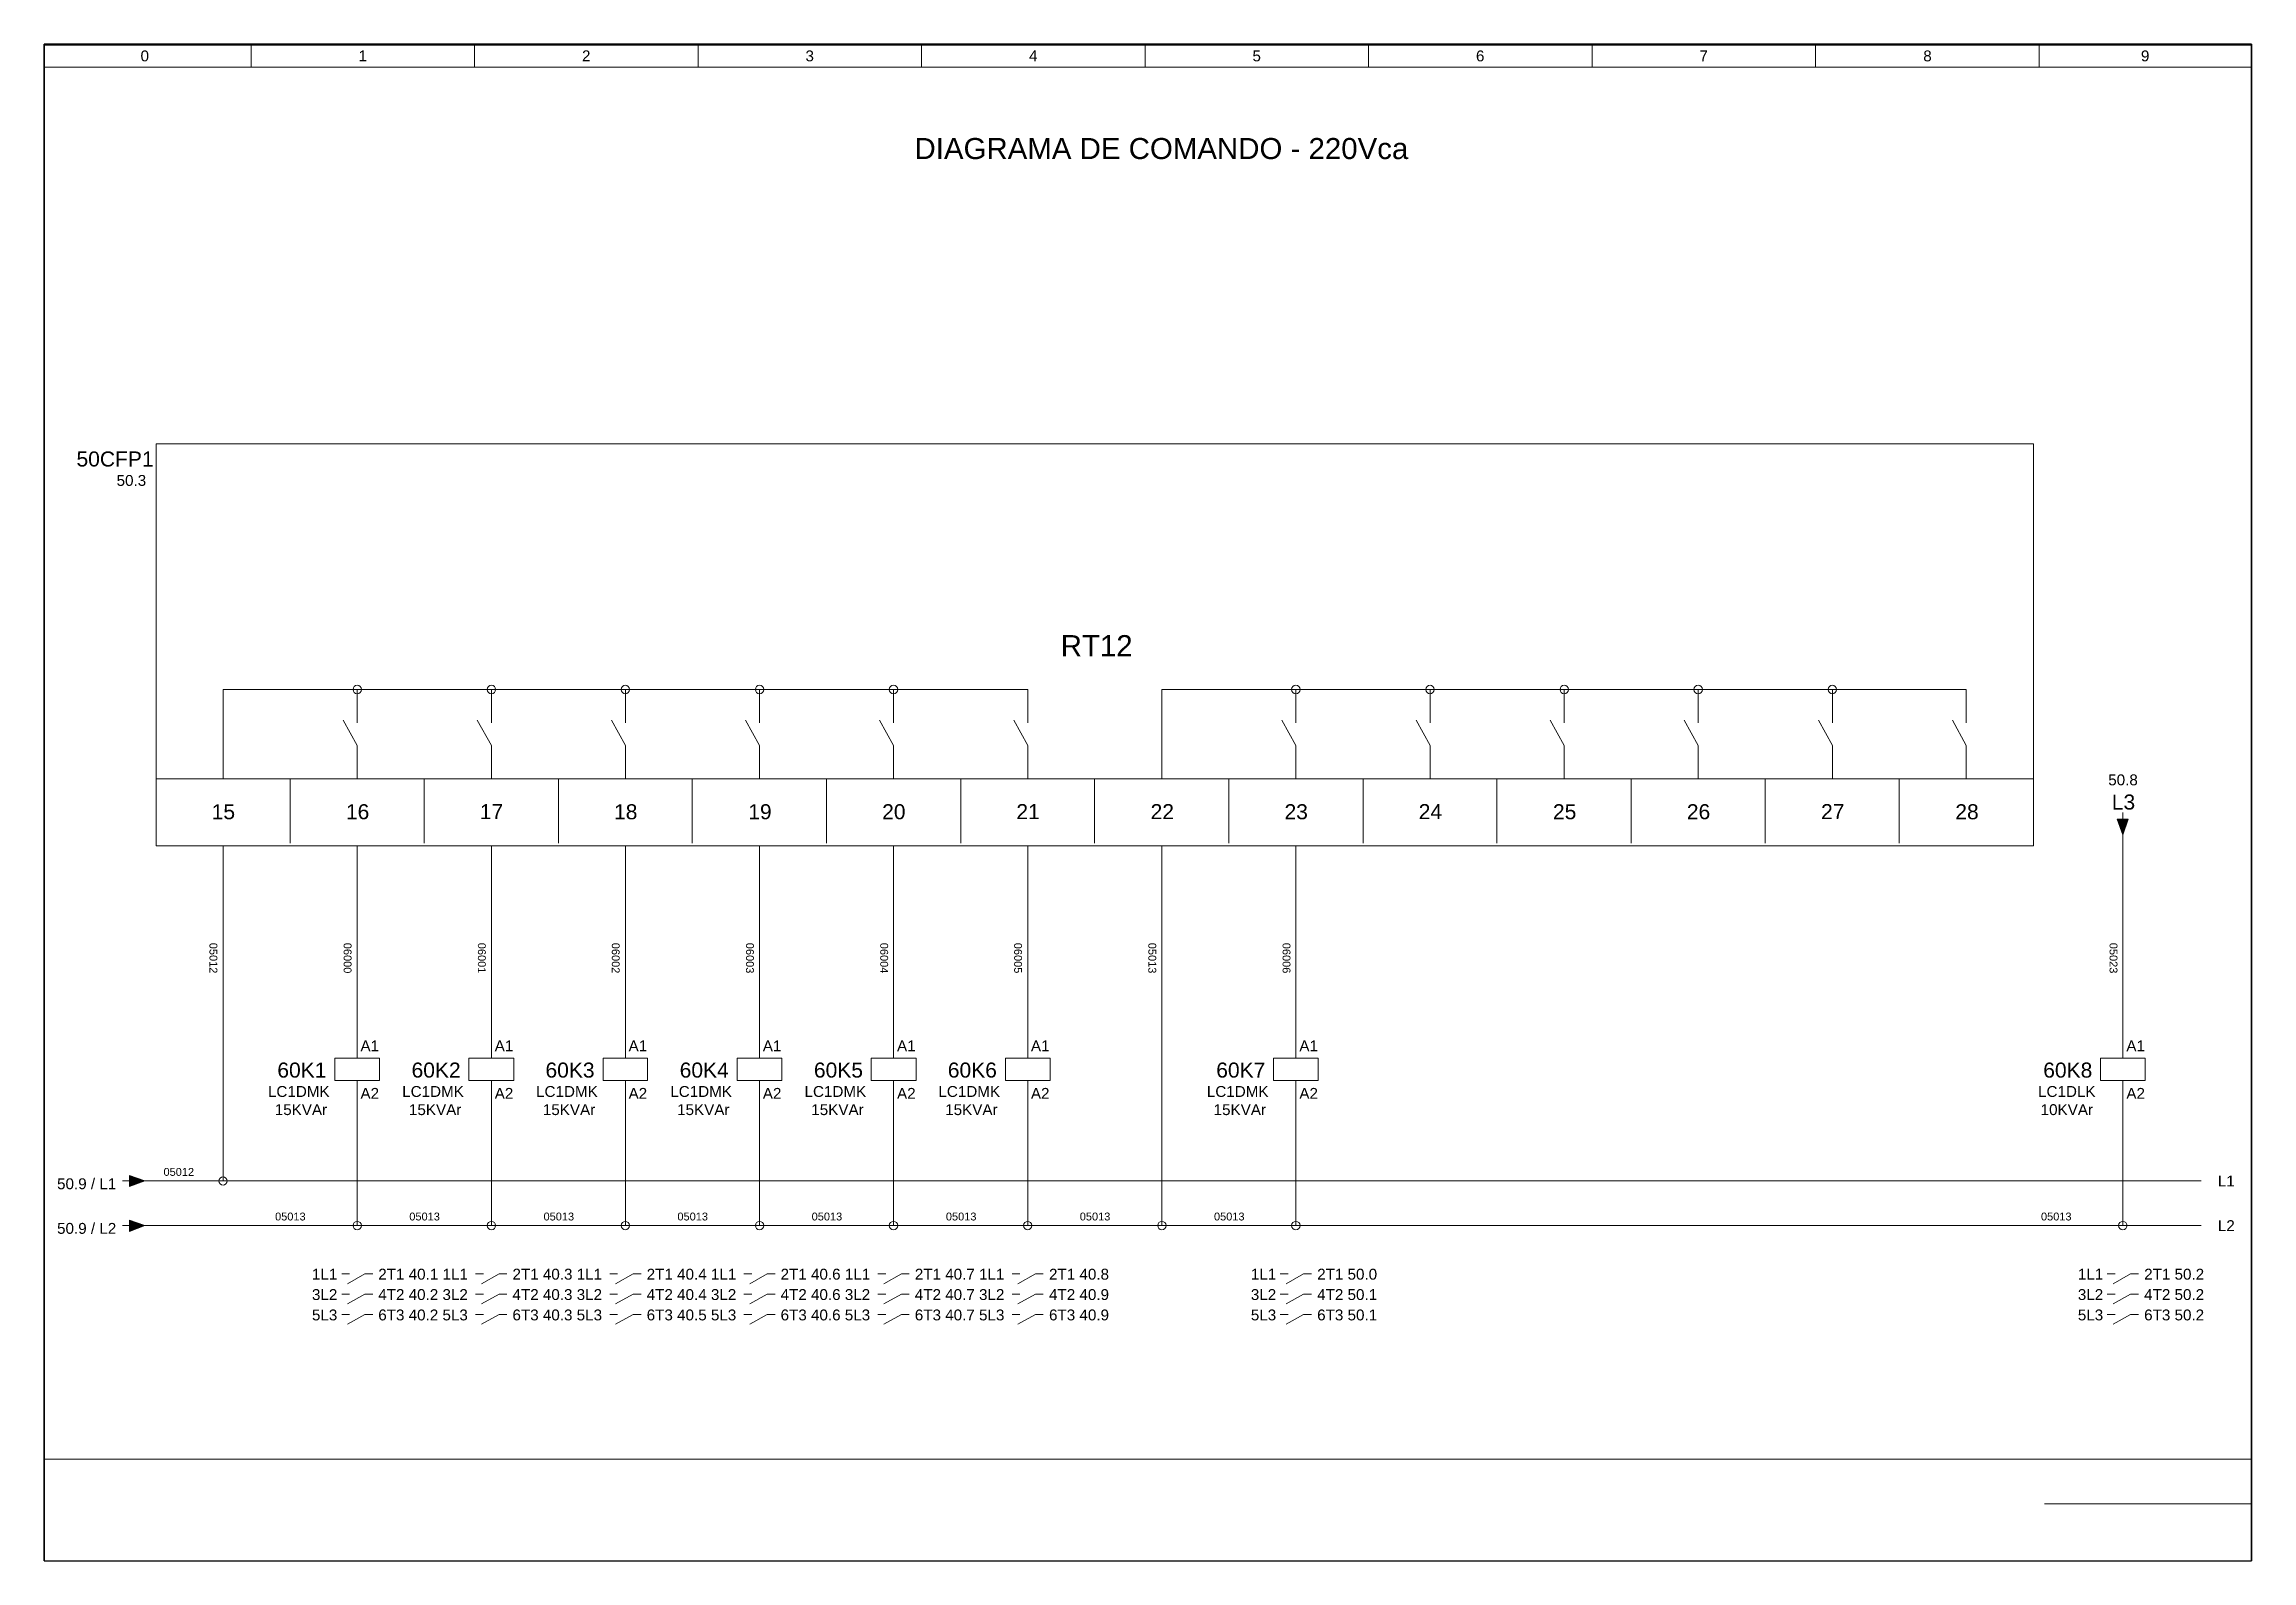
# Model space of a CAD drawing. Header units: millimetres. Extents: x 1004 to 59588, y 686 to 38112.
# Drawn here: x 10856 to 14871, y 843 to 3602 of the extents above; entities that cross this region are included whole.
import ezdxf

# ---------------------------------------------------------------- set-up
doc = ezdxf.new("R2010")
doc.units = ezdxf.units.MM
for name, color, linetype in [('PDF13_Geometry', 7, 'Continuous'), ('PDF13_Solid Fills', 7, 'Continuous'), ('PDF13_Text', 7, 'Continuous')]:
    doc.layers.add(name, color=color, linetype=linetype)
doc.styles.add('PDF Arial', font='arial.ttf')

msp = doc.modelspace()

# ---------------------------------------------------------------- texts
at = {"layer": 'PDF13_Text', "attachment_point": 7, "style": 'PDF Arial'}
for s, insert, char_height in [('0', (11031.47, 3570.43), 19.79), ('1', (11427.94, 3570.85), 19.79), ('2', (11834.41, 3570.85), 19.79), ('3', (12240.89, 3570.43), 19.79), ('4', (12647.36, 3570.85), 19.79), ('5', (13053.83, 3570.43), 19.79), ('6', (13460.3, 3570.43), 19.79), ('7', (13866.78, 3570.85), 19.79), ('8', (14273.84, 3570.39), 19.79), ('9', (14669.72, 3570.46), 19.79), ('DIAGRAMA DE COMANDO - 220Vca', (12439.12, 3392.4), 38.3174), ('50CFP1', (10915, 2833.22), 27.37), ('50.3', (10987.94, 2798.08), 19.79), ('RT12', (12705, 2488.5), 38.317), ('50.8', (14610.29, 2253.34), 19.79), ('15', (11160.88, 2191.45), 27.37), ('16', (11405, 2191.45), 27.37), ('17', (11648.54, 2192.03), 27.37), ('18', (11892.66, 2191.39), 27.37), ('19', (12136.79, 2191.49), 27.37), ('20', (12380.29, 2191.45), 27.37), ('21', (12624.44, 2192.03), 27.37), ('22', (12868.57, 2192.03), 27.37), ('23', (13112.11, 2191.45), 27.37), ('24', (13356.23, 2192.03), 27.37), ('25', (13600.36, 2191.45), 27.37), ('26', (13843.89, 2191.45), 27.37), ('27', (14088.02, 2192.03), 27.37), ('28', (14332.14, 2191.39), 27.37), ('L3', (14616.76, 2209.1), 27.37), ('A1', (11431.47, 1769.68), 19.79), ('A1', (11675.59, 1769.68), 19.79), ('A1', (11919.12, 1769.68), 19.79), ('A1', (12163.23, 1769.68), 19.79), ('A1', (12407.35, 1769.68), 19.79), ('A1', (12650.88, 1769.68), 19.79), ('A1', (13139.12, 1769.68), 19.79), ('A1', (14643.23, 1769.68), 19.79), ('60K1', (11280.29, 1721.45), 27.37), ('60K2', (11524.41, 1721.45), 27.37), ('60K3', (11767.94, 1721.45), 27.37), ('60K4', (12012.06, 1721.45), 27.37), ('60K5', (12256.18, 1721.45), 27.37), ('60K6', (12499.71, 1721.45), 27.37), ('60K7', (12987.94, 1721.45), 27.37), ('60K8', (14492.06, 1721.4), 27.37), ('LC1DMK', (11263.23, 1686.37), 19.79), ('A2', (11431.47, 1683.21), 19.79), ('LC1DMK', (11507.35, 1686.37), 19.79), ('A2', (11675.59, 1683.21), 19.79), ('LC1DMK', (11750.88, 1686.37), 19.79), ('A2', (11919.12, 1683.21), 19.79), ('LC1DMK', (11995, 1686.37), 19.79), ('A2', (12163.23, 1683.21), 19.79), ('LC1DMK', (12239.12, 1686.37), 19.79), ('A2', (12407.35, 1683.21), 19.79), ('LC1DMK', (12482.65, 1686.37), 19.79), ('A2', (12650.88, 1683.21), 19.79), ('LC1DMK', (12970.88, 1686.37), 19.79), ('A2', (13139.12, 1683.21), 19.79), ('LC1DLK', (14482.65, 1686.37), 19.79), ('A2', (14643.23, 1683.21), 19.79), ('15KVAr', (11275.59, 1653.38), 19.79), ('15KVAr', (11519.71, 1653.38), 19.79), ('15KVAr', (11763.23, 1653.38), 19.79), ('15KVAr', (12007.35, 1653.38), 19.79), ('15KVAr', (12251.47, 1653.38), 19.79), ('15KVAr', (12495, 1653.38), 19.79), ('15KVAr', (12983.23, 1653.38), 19.79), ('10KVAr', (14487.35, 1653.38), 19.79), ('50.9 / L1', (10879.69, 1518.5), 19.79), ('05012', (11073.23, 1542.9), 14.316), ('L1', (14809.7, 1523.79), 19.79), ('50.9 / L2', (10879.69, 1437.32), 19.79), ('05013', (11276.17, 1461.73), 14.316), ('05013', (11520.29, 1461.73), 14.316), ('05013', (11764.41, 1461.73), 14.316), ('05013', (12007.94, 1461.73), 14.316), ('05013', (12252.06, 1461.73), 14.316), ('05013', (12496.18, 1461.73), 14.316), ('05013', (12739.71, 1461.73), 14.316), ('05013', (12983.82, 1461.73), 14.316), ('05013', (14487.94, 1461.73), 14.316), ('L2', (14809.7, 1442.62), 19.79), ('1L1', (11343.23, 1354.38), 19.79), ('2T1 40.1 1L1', (11463.82, 1353.96), 19.7903), ('2T1 40.3 1L1', (11707.94, 1353.96), 19.7903), ('2T1 40.4 1L1', (11952.06, 1353.96), 19.7903), ('2T1 40.6 1L1', (12195.59, 1353.96), 19.7903), ('2T1 40.7 1L1', (12439.71, 1353.96), 19.7903), ('2T1 40.8', (12683.82, 1353.92), 19.79), ('1L1', (13050.88, 1354.38), 19.79), ('2T1 50.0', (13171.47, 1353.96), 19.79), ('1L1', (14555, 1354.38), 19.79), ('2T1 50.2', (14675.59, 1353.96), 19.79), ('3L2', (11343.23, 1316.91), 19.79), ('4T2 40.2 3L2', (11463.82, 1316.91), 19.7903), ('4T2 40.3 3L2', (11707.94, 1316.91), 19.7903), ('4T2 40.4 3L2', (11952.06, 1316.91), 19.7903), ('4T2 40.6 3L2', (12195.59, 1316.91), 19.7903), ('4T2 40.7 3L2', (12439.71, 1316.91), 19.7903), ('4T2 40.9', (12683.82, 1316.91), 19.79), ('3L2', (13050.88, 1316.91), 19.79), ('4T2 50.1', (13171.47, 1316.91), 19.79), ('3L2', (14555, 1316.91), 19.79), ('4T2 50.2', (14675.59, 1316.91), 19.79), ('5L3', (11343.23, 1279.85), 19.79), ('6T3 40.2 5L3', (11463.82, 1279.85), 19.7903), ('6T3 40.3 5L3', (11707.94, 1279.85), 19.7903), ('6T3 40.5 5L3', (11952.06, 1279.85), 19.7903), ('6T3 40.6 5L3', (12195.59, 1279.85), 19.7903), ('6T3 40.7 5L3', (12439.71, 1279.85), 19.7903), ('6T3 40.9', (12683.82, 1279.85), 19.79), ('5L3', (13050.88, 1279.85), 19.79), ('6T3 50.1', (13171.47, 1279.85), 19.79), ('5L3', (14555, 1279.85), 19.79), ('6T3 50.2', (14675.59, 1279.85), 19.79)]:
    msp.add_mtext(s, dxfattribs=dict(at, insert=insert, char_height=char_height))
at = {"layer": 'PDF13_Text', "char_height": 14.316, "attachment_point": 7, "rotation": 270, "style": 'PDF Arial'}
for s, insert in [('05012', (11156.62, 1967.07)), ('06000', (11400.75, 1967.07)), ('06001', (11644.87, 1967.07)), ('06002', (11888.39, 1967.07)), ('06003', (12132.51, 1967.07)), ('06004', (12376.64, 1967.07)), ('06005', (12620.17, 1967.07)), ('05013', (12864.27, 1967.07)), ('06006', (13108.4, 1967.07)), ('05023', (14612.51, 1967.07))]:
    msp.add_mtext(s, dxfattribs=dict(at, insert=insert))

# ---------------------------------------------------------------- linework, layer by layer
at = {"layer": 'PDF13_Geometry', "lineweight": 25}
for points in [[(14870.88, 3602.03), (10856.17, 3602.03), (10856.17, 842.62), (14870.88, 842.62)], [(10856.17, 842.62), (10856.17, 3602.03)], [(14870.88, 3600.85), (10856.17, 3600.85)], [(14870.88, 842.62), (14870.88, 3602.03)]]:
    msp.add_lwpolyline(points, close=True, dxfattribs=at)
at = {"layer": 'PDF13_Geometry', "lineweight": 13}
for points in [[(11232.65, 3600.85), (11232.65, 3560.26)], [(11639.11, 3600.85), (11639.11, 3560.26)], [(12045.59, 3600.85), (12045.59, 3560.26)], [(12452.06, 3600.85), (12452.06, 3560.26)], [(12858.53, 3600.85), (12858.53, 3560.26)], [(13265, 3600.85), (13265, 3560.26)], [(13671.47, 3600.85), (13671.47, 3560.26)], [(14077.94, 3600.85), (14077.94, 3560.26)], [(14484.41, 3600.85), (14484.41, 3560.26)], [(10856.17, 3560.26), (14870.88, 3560.26)], [(11059.7, 2265.56), (14474.41, 2265.56)], [(11303.82, 2265.56), (11303.82, 2148.5)], [(11547.35, 2265.56), (11547.35, 2148.5)], [(11791.47, 2265.56), (11791.47, 2148.5)], [(12035, 2265.56), (12035, 2148.5)], [(12279.11, 2265.56), (12279.11, 2148.5)], [(12523.23, 2265.56), (12523.23, 2148.5)], [(12766.76, 2265.56), (12766.76, 2148.5)], [(13010.88, 2265.56), (13010.88, 2148.5)], [(13255, 2265.56), (13255, 2148.5)], [(13498.53, 2265.56), (13498.53, 2148.5)], [(13742.64, 2265.56), (13742.64, 2148.5)], [(13986.17, 2265.56), (13986.17, 2148.5)], [(14230.29, 2265.56), (14230.29, 2148.5)]]:
    msp.add_lwpolyline(points, dxfattribs=at)
at = {"layer": 'PDF13_Geometry', "lineweight": 18}
for points in [[(11059.7, 2143.21), (14474.41, 2143.21), (14474.41, 2874.97), (11059.7, 2874.97)], [(14646.76, 2192.03), (14626.76, 2192.03), (14636.76, 2163.79)], [(11385, 1716.73), (11466.17, 1716.73), (11466.17, 1757.32), (11385, 1757.32)], [(11628.53, 1716.73), (11710.29, 1716.73), (11710.29, 1757.32), (11628.53, 1757.32)], [(11872.64, 1716.73), (11953.82, 1716.73), (11953.82, 1757.32), (11872.64, 1757.32)], [(12116.76, 1716.73), (12197.94, 1716.73), (12197.94, 1757.32), (12116.76, 1757.32)], [(12360.29, 1716.73), (12442.06, 1716.73), (12442.06, 1757.32), (12360.29, 1757.32)], [(12604.41, 1716.73), (12685.59, 1716.73), (12685.59, 1757.32), (12604.41, 1757.32)], [(13092.06, 1716.73), (13173.23, 1716.73), (13173.23, 1757.32), (13092.06, 1757.32)], [(14596.17, 1716.73), (14677.35, 1716.73), (14677.35, 1757.32), (14596.17, 1757.32)], [(11011.47, 1523.79), (11011.47, 1543.79), (11039.12, 1533.79)], [(11011.47, 1442.03), (11011.47, 1462.62), (11039.12, 1452.62)]]:
    msp.add_lwpolyline(points, close=True, dxfattribs=at)
for points in [[(11181.47, 2265.56), (11181.47, 2427.91), (11425.59, 2427.91), (11425.59, 2387.32), (11425.59, 2367.32)], [(11181.47, 2407.91), (11181.47, 2427.91), (11202.06, 2427.91)], [(11405, 2427.91), (11445.59, 2427.91), (11669.7, 2427.91), (11669.7, 2387.32), (11669.7, 2367.32)], [(11425.59, 2427.91), (11425.59, 2407.91)], [(11649.11, 2427.91), (11689.7, 2427.91), (11913.23, 2427.91), (11913.23, 2387.32), (11913.23, 2367.32)], [(11669.7, 2427.91), (11669.7, 2407.91)], [(11893.23, 2427.91), (11933.82, 2427.91), (12157.35, 2427.91), (12157.35, 2387.32), (12157.35, 2367.32)], [(11913.23, 2427.91), (11913.23, 2407.91)], [(12136.76, 2427.91), (12177.35, 2427.91), (12400.88, 2427.91), (12400.88, 2387.32), (12400.88, 2367.32)], [(12157.35, 2427.91), (12157.35, 2407.91)], [(12380.88, 2427.91), (12421.47, 2427.91), (12645, 2427.91), (12645, 2387.32), (12645, 2367.32)], [(12400.88, 2427.91), (12400.88, 2407.91)], [(12625, 2427.91), (12645, 2427.91), (12645, 2407.91)], [(12889.11, 2265.56), (12889.11, 2427.91), (13132.64, 2427.91), (13132.64, 2387.32), (13132.64, 2367.32)], [(12889.11, 2407.91), (12889.11, 2427.91), (12909.11, 2427.91)], [(13112.64, 2427.91), (13153.23, 2427.91), (13376.76, 2427.91), (13376.76, 2387.32), (13376.76, 2367.32)], [(13132.64, 2427.91), (13132.64, 2407.91)], [(13356.17, 2427.91), (13396.76, 2427.91), (13620.88, 2427.91), (13620.88, 2387.32), (13620.88, 2367.32)], [(13376.76, 2427.91), (13376.76, 2407.91)], [(13600.29, 2427.91), (13640.88, 2427.91), (13864.41, 2427.91), (13864.41, 2387.32), (13864.41, 2367.32)], [(13620.88, 2427.91), (13620.88, 2407.91)], [(13844.41, 2427.91), (13885, 2427.91), (14108.53, 2427.91), (14108.53, 2387.32), (14108.53, 2367.32)], [(13864.41, 2427.91), (13864.41, 2407.91)], [(14087.94, 2427.91), (14128.53, 2427.91), (14352.06, 2427.91), (14352.06, 2387.32), (14352.06, 2367.32)], [(14108.53, 2427.91), (14108.53, 2407.91)], [(14332.06, 2427.91), (14352.06, 2427.91), (14352.06, 2407.91)], [(11400.29, 2372.03), (11425.59, 2326.15), (11425.59, 2306.15), (11425.59, 2265.56)], [(11643.82, 2372.03), (11669.7, 2326.15), (11669.7, 2306.15), (11669.7, 2265.56)], [(11887.94, 2372.03), (11913.23, 2326.15), (11913.23, 2306.15), (11913.23, 2265.56)], [(12132.06, 2372.03), (12157.35, 2326.15), (12157.35, 2306.15), (12157.35, 2265.56)], [(12375.59, 2372.03), (12400.88, 2326.15), (12400.88, 2306.15), (12400.88, 2265.56)], [(12619.7, 2372.03), (12645, 2326.15), (12645, 2306.15), (12645, 2265.56)], [(13107.35, 2372.03), (13132.64, 2326.15), (13132.64, 2306.15), (13132.64, 2265.56)], [(13351.47, 2372.03), (13376.76, 2326.15), (13376.76, 2306.15), (13376.76, 2265.56)], [(13595, 2372.03), (13620.88, 2326.15), (13620.88, 2306.15), (13620.88, 2265.56)], [(13839.11, 2372.03), (13864.41, 2326.15), (13864.41, 2306.15), (13864.41, 2265.56)], [(14083.23, 2372.03), (14108.53, 2326.15), (14108.53, 2306.15), (14108.53, 2265.56)], [(14326.76, 2372.03), (14352.06, 2326.15), (14352.06, 2306.15), (14352.06, 2265.56)], [(14636.76, 2204.38), (14636.76, 2192.03)], [(14636.76, 2173.79), (14636.76, 1777.91), (14636.76, 1757.32)], [(11181.47, 2143.21), (11181.47, 1533.79), (11019.12, 1533.79)], [(11425.59, 2143.21), (11425.59, 1777.91), (11425.59, 1757.32)], [(11669.7, 2143.21), (11669.7, 1777.91), (11669.7, 1757.32)], [(11913.23, 2143.21), (11913.23, 1777.91), (11913.23, 1757.32)], [(12157.35, 2143.21), (12157.35, 1777.91), (12157.35, 1757.32)], [(12400.88, 2143.21), (12400.88, 1777.91), (12400.88, 1757.32)], [(12625, 1452.62), (12665.59, 1452.62), (12889.11, 1452.62), (12889.11, 2143.21)], [(12645, 2143.21), (12645, 1777.91), (12645, 1757.32)], [(13132.64, 2143.21), (13132.64, 1777.91), (13132.64, 1757.32)], [(11425.59, 1716.73), (11425.59, 1696.15), (11425.59, 1452.62), (11019.12, 1452.62)], [(11405, 1452.62), (11445.59, 1452.62), (11669.7, 1452.62), (11669.7, 1696.15), (11669.7, 1716.73)], [(11649.11, 1452.62), (11689.7, 1452.62), (11913.23, 1452.62), (11913.23, 1696.15), (11913.23, 1716.73)], [(11893.23, 1452.62), (11933.82, 1452.62), (12157.35, 1452.62), (12157.35, 1696.15), (12157.35, 1716.73)], [(12136.76, 1452.62), (12177.35, 1452.62), (12400.88, 1452.62), (12400.88, 1696.15), (12400.88, 1716.73)], [(12645, 1716.73), (12645, 1696.15), (12645, 1452.62), (12421.47, 1452.62), (12380.88, 1452.62)], [(12868.53, 1452.62), (12909.11, 1452.62), (13132.64, 1452.62), (13132.64, 1696.15), (13132.64, 1716.73)], [(13112.64, 1452.62), (13153.23, 1452.62), (14636.76, 1452.62), (14636.76, 1696.15), (14636.76, 1716.73)], [(10998.53, 1533.79), (11011.47, 1533.79)], [(11161.47, 1533.79), (11202.06, 1533.79), (14779.11, 1533.79)], [(11181.47, 1553.79), (11181.47, 1533.79)], [(10998.53, 1452.62), (11011.47, 1452.62)], [(11425.59, 1472.62), (11425.59, 1452.62)], [(11669.7, 1472.62), (11669.7, 1452.62)], [(11913.23, 1472.62), (11913.23, 1452.62)], [(12157.35, 1472.62), (12157.35, 1452.62)], [(12400.88, 1472.62), (12400.88, 1452.62)], [(12645, 1472.62), (12645, 1452.62)], [(12889.11, 1472.62), (12889.11, 1452.62)], [(13132.64, 1472.62), (13132.64, 1452.62)], [(14616.76, 1452.62), (14657.35, 1452.62), (14779.11, 1452.62)], [(14636.76, 1472.62), (14636.76, 1452.62)], [(11397.35, 1364.97), (11411.47, 1364.97)], [(11397.35, 1327.91), (11411.47, 1327.91)], [(11407.94, 1346.73), (11439.7, 1364.97), (11453.82, 1364.97)], [(11407.94, 1310.26), (11439.7, 1327.91), (11453.82, 1327.91)], [(11640.88, 1364.97), (11655, 1364.97)], [(11640.88, 1327.91), (11655, 1327.91)], [(11651.47, 1346.73), (11683.82, 1364.97), (11697.94, 1364.97)], [(11651.47, 1310.26), (11683.82, 1327.91), (11697.94, 1327.91)], [(11885, 1364.97), (11899.11, 1364.97)], [(11885, 1327.91), (11899.11, 1327.91)], [(11895.59, 1346.73), (11927.35, 1364.97), (11942.06, 1364.97)], [(11895.59, 1310.26), (11927.35, 1327.91), (11942.06, 1327.91)], [(12128.53, 1364.97), (12143.23, 1364.97)], [(12128.53, 1327.91), (12143.23, 1327.91)], [(12139.7, 1346.73), (12171.47, 1364.97), (12185.59, 1364.97)], [(12139.7, 1310.26), (12171.47, 1327.91), (12185.59, 1327.91)], [(12372.64, 1364.97), (12386.76, 1364.97)], [(12372.64, 1327.91), (12386.76, 1327.91)], [(12383.23, 1346.73), (12415.59, 1364.97), (12429.7, 1364.97)], [(12383.23, 1310.26), (12415.59, 1327.91), (12429.7, 1327.91)], [(12616.76, 1364.97), (12630.88, 1364.97)], [(12616.76, 1327.91), (12630.88, 1327.91)], [(12627.35, 1346.73), (12659.11, 1364.97), (12673.23, 1364.97)], [(12627.35, 1310.26), (12659.11, 1327.91), (12673.23, 1327.91)], [(13104.41, 1364.97), (13118.53, 1364.97)], [(13104.41, 1327.91), (13118.53, 1327.91)], [(13115, 1346.73), (13146.76, 1364.97), (13161.47, 1364.97)], [(13115, 1310.26), (13146.76, 1327.91), (13161.47, 1327.91)], [(14608.53, 1364.97), (14622.64, 1364.97)], [(14608.53, 1327.91), (14622.64, 1327.91)], [(14619.11, 1346.73), (14650.88, 1364.97), (14665.59, 1364.97)], [(14619.11, 1310.26), (14650.88, 1327.91), (14665.59, 1327.91)], [(11397.35, 1290.85), (11411.47, 1290.85)], [(11407.94, 1273.21), (11439.7, 1290.85), (11453.82, 1290.85)], [(11640.88, 1290.85), (11655, 1290.85)], [(11651.47, 1273.21), (11683.82, 1290.85), (11697.94, 1290.85)], [(11885, 1290.85), (11899.11, 1290.85)], [(11895.59, 1273.21), (11927.35, 1290.85), (11942.06, 1290.85)], [(12128.53, 1290.85), (12143.23, 1290.85)], [(12139.7, 1273.21), (12171.47, 1290.85), (12185.59, 1290.85)], [(12372.64, 1290.85), (12386.76, 1290.85)], [(12383.23, 1273.21), (12415.59, 1290.85), (12429.7, 1290.85)], [(12616.76, 1290.85), (12630.88, 1290.85)], [(12627.35, 1273.21), (12659.11, 1290.85), (12673.23, 1290.85)], [(13104.41, 1290.85), (13118.53, 1290.85)], [(13115, 1273.21), (13146.76, 1290.85), (13161.47, 1290.85)], [(14608.53, 1290.85), (14622.64, 1290.85)], [(14619.11, 1273.21), (14650.88, 1290.85), (14665.59, 1290.85)]]:
    msp.add_lwpolyline(points, dxfattribs=at)
at = {"layer": 'PDF13_Geometry', "lineweight": 9}
for points in [[(10856.17, 1027.91), (14871.47, 1027.91)], [(14494.41, 946.15), (14869.7, 946.15)]]:
    msp.add_lwpolyline(points, dxfattribs=at)
at = {"layer": 'PDF13_Geometry', "color": 7, "lineweight": 13, "true_color": 0xffffff}
msp.add_lwpolyline([(10856.47, 842.62), (10856.17, 842.91)], dxfattribs=at)
at = {"layer": 'PDF13_Geometry', "lineweight": 25}
msp.add_lwpolyline([(10856.17, 842.62), (14870.88, 842.62)], dxfattribs=at)
msp.add_lwpolyline([(10856.17, 842.62), (14870.88, 842.62)], dxfattribs=at)
at = {"layer": 'PDF13_Geometry', "lineweight": 18}
for points in [[(11425.59, 2435.56), (11421.47, 2435.56), (11417.94, 2432.03), (11417.94, 2427.91)], [(11417.94, 2427.91), (11417.94, 2423.79), (11421.47, 2420.26), (11425.59, 2420.26)], [(11433.23, 2427.91), (11433.23, 2432.03), (11429.7, 2435.56), (11425.59, 2435.56)], [(11425.59, 2420.26), (11429.7, 2420.26), (11433.23, 2423.79), (11433.23, 2427.91)], [(11669.7, 2435.56), (11665, 2435.56), (11662.06, 2432.03), (11662.06, 2427.91)], [(11662.06, 2427.91), (11662.06, 2423.79), (11665, 2420.26), (11669.7, 2420.26)], [(11677.35, 2427.91), (11677.35, 2432.03), (11673.82, 2435.56), (11669.7, 2435.56)], [(11669.7, 2420.26), (11673.82, 2420.26), (11677.35, 2423.79), (11677.35, 2427.91)], [(11913.23, 2435.56), (11909.11, 2435.56), (11905.59, 2432.03), (11905.59, 2427.91)], [(11905.59, 2427.91), (11905.59, 2423.79), (11909.11, 2420.26), (11913.23, 2420.26)], [(11920.88, 2427.91), (11920.88, 2432.03), (11917.35, 2435.56), (11913.23, 2435.56)], [(11913.23, 2420.26), (11917.35, 2420.26), (11920.88, 2423.79), (11920.88, 2427.91)], [(12157.35, 2435.56), (12153.23, 2435.56), (12149.7, 2432.03), (12149.7, 2427.91)], [(12149.7, 2427.91), (12149.7, 2423.79), (12153.23, 2420.26), (12157.35, 2420.26)], [(12165, 2427.91), (12165, 2432.03), (12161.47, 2435.56), (12157.35, 2435.56)], [(12157.35, 2420.26), (12161.47, 2420.26), (12165, 2423.79), (12165, 2427.91)], [(12400.88, 2435.56), (12396.76, 2435.56), (12393.23, 2432.03), (12393.23, 2427.91)], [(12393.23, 2427.91), (12393.23, 2423.79), (12396.76, 2420.26), (12400.88, 2420.26)], [(12408.53, 2427.91), (12408.53, 2432.03), (12405.59, 2435.56), (12400.88, 2435.56)], [(12400.88, 2420.26), (12405.59, 2420.26), (12408.53, 2423.79), (12408.53, 2427.91)], [(13132.64, 2435.56), (13128.53, 2435.56), (13125, 2432.03), (13125, 2427.91)], [(13125, 2427.91), (13125, 2423.79), (13128.53, 2420.26), (13132.64, 2420.26)], [(13140.29, 2427.91), (13140.29, 2432.03), (13136.76, 2435.56), (13132.64, 2435.56)], [(13132.64, 2420.26), (13136.76, 2420.26), (13140.29, 2423.79), (13140.29, 2427.91)], [(13376.76, 2435.56), (13372.64, 2435.56), (13369.11, 2432.03), (13369.11, 2427.91)], [(13369.11, 2427.91), (13369.11, 2423.79), (13372.64, 2420.26), (13376.76, 2420.26)], [(13384.41, 2427.91), (13384.41, 2432.03), (13380.88, 2435.56), (13376.76, 2435.56)], [(13376.76, 2420.26), (13380.88, 2420.26), (13384.41, 2423.79), (13384.41, 2427.91)], [(13620.88, 2435.56), (13616.17, 2435.56), (13613.23, 2432.03), (13613.23, 2427.91)], [(13613.23, 2427.91), (13613.23, 2423.79), (13616.17, 2420.26), (13620.88, 2420.26)], [(13628.53, 2427.91), (13628.53, 2432.03), (13625, 2435.56), (13620.88, 2435.56)], [(13620.88, 2420.26), (13625, 2420.26), (13628.53, 2423.79), (13628.53, 2427.91)], [(13864.41, 2435.56), (13860.29, 2435.56), (13856.76, 2432.03), (13856.76, 2427.91)], [(13856.76, 2427.91), (13856.76, 2423.79), (13860.29, 2420.26), (13864.41, 2420.26)], [(13872.06, 2427.91), (13872.06, 2432.03), (13868.53, 2435.56), (13864.41, 2435.56)], [(13864.41, 2420.26), (13868.53, 2420.26), (13872.06, 2423.79), (13872.06, 2427.91)], [(14108.53, 2435.56), (14104.41, 2435.56), (14100.88, 2432.03), (14100.88, 2427.91)], [(14100.88, 2427.91), (14100.88, 2423.79), (14104.41, 2420.26), (14108.53, 2420.26)], [(14116.17, 2427.91), (14116.17, 2432.03), (14112.64, 2435.56), (14108.53, 2435.56)], [(14108.53, 2420.26), (14112.64, 2420.26), (14116.17, 2423.79), (14116.17, 2427.91)], [(11181.47, 1541.44), (11177.35, 1541.44), (11173.82, 1537.91), (11173.82, 1533.79)], [(11173.82, 1533.79), (11173.82, 1529.68), (11177.35, 1526.15), (11181.47, 1526.15)], [(11189.12, 1533.79), (11189.12, 1537.91), (11185.59, 1541.44), (11181.47, 1541.44)], [(11181.47, 1526.15), (11185.59, 1526.15), (11189.12, 1529.68), (11189.12, 1533.79)], [(11425.59, 1460.26), (11421.47, 1460.26), (11417.94, 1456.73), (11417.94, 1452.62)], [(11417.94, 1452.62), (11417.94, 1448.5), (11421.47, 1444.97), (11425.59, 1444.97)], [(11433.23, 1452.62), (11433.23, 1456.73), (11429.7, 1460.26), (11425.59, 1460.26)], [(11425.59, 1444.97), (11429.7, 1444.97), (11433.23, 1448.5), (11433.23, 1452.62)], [(11669.7, 1460.26), (11665, 1460.26), (11662.06, 1456.73), (11662.06, 1452.62)], [(11662.06, 1452.62), (11662.06, 1448.5), (11665, 1444.97), (11669.7, 1444.97)], [(11677.35, 1452.62), (11677.35, 1456.73), (11673.82, 1460.26), (11669.7, 1460.26)], [(11669.7, 1444.97), (11673.82, 1444.97), (11677.35, 1448.5), (11677.35, 1452.62)], [(11913.23, 1460.26), (11909.11, 1460.26), (11905.59, 1456.73), (11905.59, 1452.62)], [(11905.59, 1452.62), (11905.59, 1448.5), (11909.11, 1444.97), (11913.23, 1444.97)], [(11920.88, 1452.62), (11920.88, 1456.73), (11917.35, 1460.26), (11913.23, 1460.26)], [(11913.23, 1444.97), (11917.35, 1444.97), (11920.88, 1448.5), (11920.88, 1452.62)], [(12157.35, 1460.26), (12153.23, 1460.26), (12149.7, 1456.73), (12149.7, 1452.62)], [(12149.7, 1452.62), (12149.7, 1448.5), (12153.23, 1444.97), (12157.35, 1444.97)], [(12165, 1452.62), (12165, 1456.73), (12161.47, 1460.26), (12157.35, 1460.26)], [(12157.35, 1444.97), (12161.47, 1444.97), (12165, 1448.5), (12165, 1452.62)], [(12400.88, 1460.26), (12396.76, 1460.26), (12393.23, 1456.73), (12393.23, 1452.62)], [(12393.23, 1452.62), (12393.23, 1448.5), (12396.76, 1444.97), (12400.88, 1444.97)], [(12408.53, 1452.62), (12408.53, 1456.73), (12405.59, 1460.26), (12400.88, 1460.26)], [(12400.88, 1444.97), (12405.59, 1444.97), (12408.53, 1448.5), (12408.53, 1452.62)], [(12645, 1460.26), (12640.88, 1460.26), (12637.35, 1456.73), (12637.35, 1452.62)], [(12637.35, 1452.62), (12637.35, 1448.5), (12640.88, 1444.97), (12645, 1444.97)], [(12652.64, 1452.62), (12652.64, 1456.73), (12649.11, 1460.26), (12645, 1460.26)], [(12645, 1444.97), (12649.11, 1444.97), (12652.64, 1448.5), (12652.64, 1452.62)], [(12889.11, 1460.26), (12885, 1460.26), (12881.47, 1456.73), (12881.47, 1452.62)], [(12881.47, 1452.62), (12881.47, 1448.5), (12885, 1444.97), (12889.11, 1444.97)], [(12896.76, 1452.62), (12896.76, 1456.73), (12893.23, 1460.26), (12889.11, 1460.26)], [(12889.11, 1444.97), (12893.23, 1444.97), (12896.76, 1448.5), (12896.76, 1452.62)], [(13132.64, 1460.26), (13128.53, 1460.26), (13125, 1456.73), (13125, 1452.62)], [(13125, 1452.62), (13125, 1448.5), (13128.53, 1444.97), (13132.64, 1444.97)], [(13140.29, 1452.62), (13140.29, 1456.73), (13136.76, 1460.26), (13132.64, 1460.26)], [(13132.64, 1444.97), (13136.76, 1444.97), (13140.29, 1448.5), (13140.29, 1452.62)], [(14636.76, 1460.26), (14632.64, 1460.26), (14629.11, 1456.73), (14629.11, 1452.62)], [(14629.11, 1452.62), (14629.11, 1448.5), (14632.64, 1444.97), (14636.76, 1444.97)], [(14644.41, 1452.62), (14644.41, 1456.73), (14640.88, 1460.26), (14636.76, 1460.26)], [(14636.76, 1444.97), (14640.88, 1444.97), (14644.41, 1448.5), (14644.41, 1452.62)]]:
    msp.add_open_spline(points, degree=3, dxfattribs=at)
at = {"layer": 'PDF13_Solid Fills', "lineweight": 18, "transparency": 33554559}
for points in [[(14626.76, 2192.03), (14636.76, 2163.79), (14646.76, 2192.03)], [(11011.47, 1543.79), (11039.12, 1533.79), (11011.47, 1523.79)], [(11011.47, 1462.62), (11039.12, 1452.62), (11011.47, 1442.03)]]:
    msp.add_solid(points, dxfattribs=at)

msp.set_redraw_order([(e.dxf.handle, doc.entitydb.next_handle()) for e in msp.query("TEXT MTEXT ATTDEF DIMENSION ARC_DIMENSION")])  # texts and dimensions are drawn at this point

doc.saveas('drawing.dxf')
